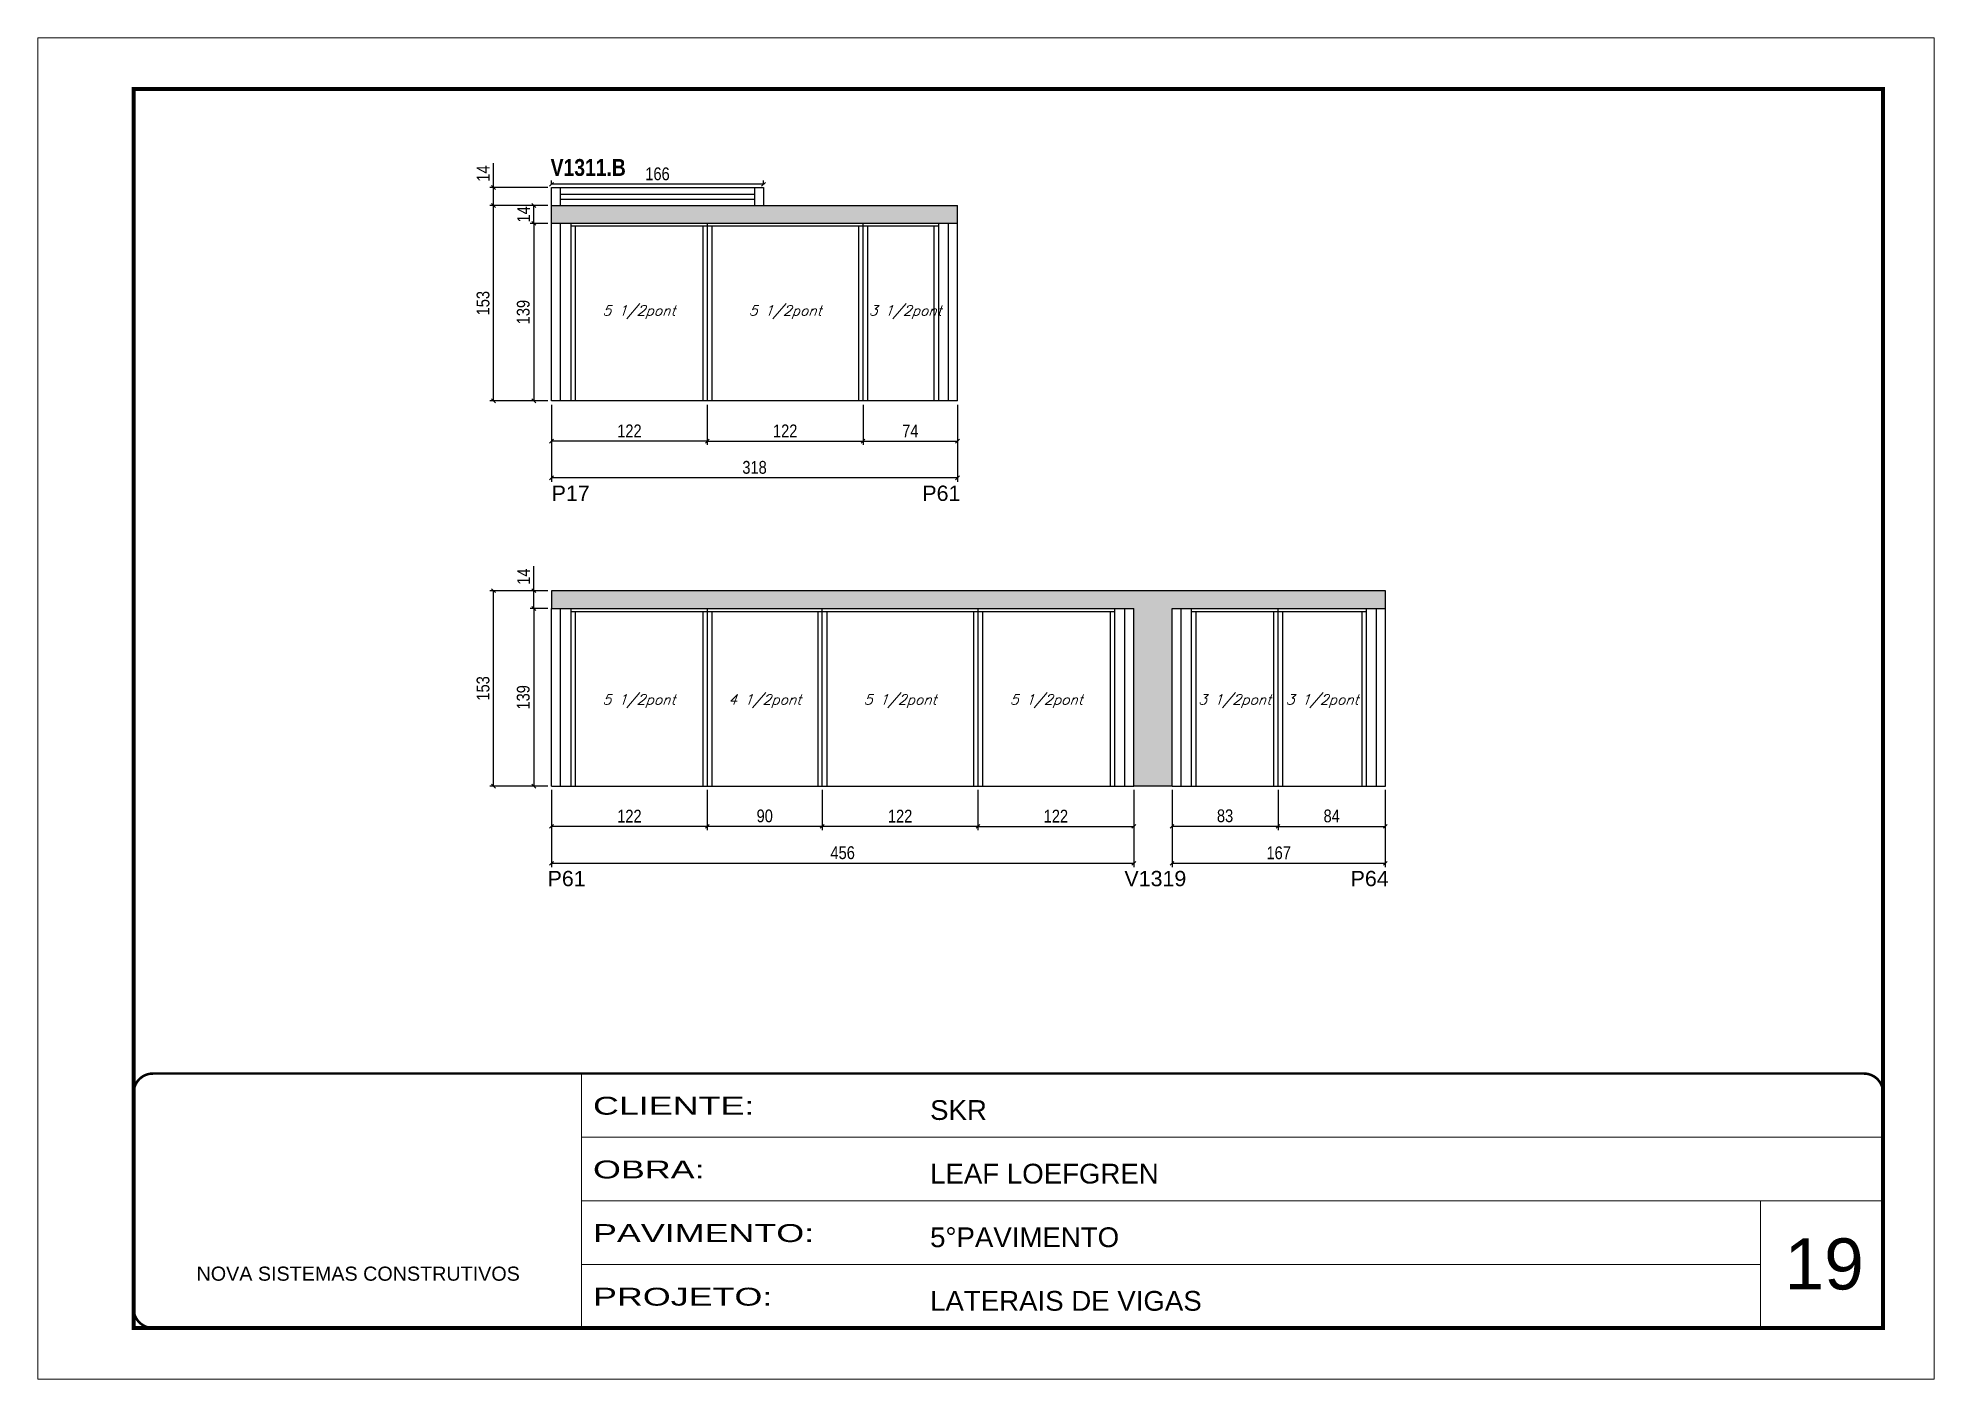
# Model space of a CAD drawing. Extents: x 3309 to 10384, y -2522 to 14608.
# Drawn here: x 6493 to 7978, y 8964 to 10014 of the extents above; entities that cross this region are included whole.
import ezdxf

# ---------------------------------------------------------------- set-up
doc = ezdxf.new("R2010")
doc.units = 0
doc.linetypes.add('CONTINUO', pattern=[0])
doc.linetypes.add('DASHED', pattern=[0.75, 0.5, -0.25])
for name, color, linetype in [('5', 5, 'Continuous'), ('COTA', 241, 'Continuous'), ('NOMENCLATURA', 7, 'Continuous'), ('Painéis', 200, 'Continuous'), ('SARR_2.2x7', 40, 'Continuous'), ('SARR_3.5x7', 81, 'Continuous'), ('texto', 7, 'Continuous')]:
    doc.layers.add(name, color=color, linetype=linetype)
for name, color, linetype, lineweight in [('CARIMBO', 255, 'Continuous', 9), ('Folhas', 255, 'Continuous', 9), ('SARRAFO DE PRESSAO', 251, 'DASHED', 9)]:
    doc.layers.add(name, color=color, linetype=linetype, lineweight=lineweight)
doc.styles.add('ARIAL', font='arial.ttf')
doc.styles.add('COTA TECNICA', font='techl___.ttf', dxfattribs={"height": 10})
doc.styles.add('Romans', font='romans.shx')
doc.styles.get("Standard").update_dxf_attribs({"font": 'arial.ttf'})
doc.styles.add('TECNICA', font='techb___.ttf', dxfattribs={"height": 10})
doc.styles.add('Tecnologia', font='')
doc.styles.get('Tecnologia').set_extended_font_data('Forgotten Futurist')
doc.dimstyles.new('PAINEL', dxfattribs={"dimtxt": 10, "dimasz": 3, "dimexe": 3, "dimexo": 3, "dimgap": 3, "dimtad": 1, "dimdec": 1, "dimzin": 12, "dimdsep": 46, "dimtxsty": 'COTA TECNICA', "dimblk1": 'OBLIQUE', "dimblk2": 'OBLIQUE', "dimsah": 1, "dimcen": 0.9, "dimclrd": 4, "dimclre": 4, "dimclrt": 240, "dimadec": 1, "dimazin": 3, "dimtfac": 1, "dimtdec": 1, "dimtmove": 0, "dimatfit": 3, "dimfxl": 1, "dimtolj": 1, "dimtzin": 12, "dimarcsym": 0})

msp = doc.modelspace()

# ---------------------------------------------------------------- texts
at = {"layer": '5', "linetype": 'Continuous'}
for s, rotation, p in [('P17', 0.00004, (6895.2, 9651.08)), ('P61', 0.00004, (7185.51, 9651.08)), ('P61', 359.99996, (6892.02, 9349.43)), ('V1319', 359.99996, (7343.77, 9349.43)), ('P64', 359.99996, (7520.92, 9349.43))]:
    msp.add_text(s, height=12, rotation=rotation, dxfattribs=at).set_placement(p)
at = {"layer": 'CARIMBO', "style": 'ARIAL'}
msp.add_text('19', height=40, dxfattribs=at).set_placement((7860.73, 9033.7))
at = {"layer": 'NOMENCLATURA', "style": 'TECNICA'}
msp.add_text('V1311.B', height=13.2, dxfattribs=at).set_placement((6894.42, 9905.55))
at = {"layer": 'texto', "color": 2, "char_height": 8, "attachment_point": 5, "style": 'Romans'}
for s, insert in [('{\\Q19;\\C256;5 1/2pont}', (6963.63, 9798.86)), ('{\\Q19;\\C256;5 1/2pont}', (7078.13, 9798.86)), ('{\\Q19;\\C256;3 1/2pont}', (7172.13, 9798.86)), ('{\\Q19;\\C256;5 1/2pont}', (6963.63, 9494.29)), ('{\\Q19;\\C256;4 1/2pont}', (7062.13, 9494.29)), ('{\\Q19;\\C256;5 1/2pont}', (7168.13, 9494.29)), ('{\\Q19;\\C256;5 1/2pont}', (7282.63, 9494.29)), ('{\\Q19;\\C256;3 1/2pont}', (7430.13, 9494.29)), ('{\\Q19;\\C256;3 1/2pont}', (7498.63, 9494.29))]:
    msp.add_mtext(s, dxfattribs=dict(at, insert=insert))

# ---------------------------------------------------------------- blocks, each defined once
blk = doc.blocks.new('9999999999')
at = {"color": 30, "linetype": 'CONTINUO'}
for p, q in [((98564.6, 34230.2), (98564.6, 34429.4)), ((98564.6, 34379.6), (99584, 34379.6)), ((98564.6, 34329.8), (99488, 34329.8)), ((99584, 34329.8), (99488, 34329.8)), ((99488, 34329.8), (99488, 34230.2)), ((98564.6, 34280), (99488, 34280))]:
    blk.add_line(p, q, dxfattribs=at)
at = {"color": 30, "linetype": 'CONTINUO', "const_width": 2}
blk.add_lwpolyline([(99584, 34230.2), (99584, 34414.4, 0.414214), (99569, 34429.4), (98229, 34429.4, 0.414214), (98214, 34414.4), (98214, 34245.2, 0.414214), (98229, 34230.2), (99584, 34230.2)], format="xyb", dxfattribs=at)
at = {"layer": 'Folhas'}
blk.add_lwpolyline([(98139, 34190.2), (99624, 34190.2), (99624, 35240.2), (98139, 35240.2)], close=True, dxfattribs=at)
at = {"layer": 'Folhas', "color": 30, "const_width": 3}
blk.add_lwpolyline([(98214, 34230.2), (99584, 34230.2), (99584, 35200.2), (98214, 35200.2)], close=True, dxfattribs=at)
at = {"color": 7, "linetype": 'Continuous', "ltscale": 5, "style": 'ARIAL'}
for s, height, p in [('SKR', 15.48, (98837.7, 34393.1)), ('LEAF LOEFGREN', 15.483, (98837.7, 34343.3)), ('5°PAVIMENTO', 15.483, (98837.7, 34293.5)), ('NOVA SISTEMAS CONSTRUTIVOS', 11.059, (98263.2, 34267.2)), ('LATERAIS DE VIGAS', 15.483, (98837.7, 34243.7))]:
    blk.add_text(s, height=height, dxfattribs=at).set_placement(p)
at = {"layer": 'Folhas', "color": 7, "style": 'Tecnologia', "width": 1.5}
for s, p in [('CLIENTE:', (98573.7, 34397.2)), ('OBRA:', (98573.7, 34347.3)), ('PAVIMENTO:', (98573.7, 34297.5)), ('PROJETO:', (98573.7, 34247.7))]:
    blk.add_text(s, height=14, dxfattribs=at).set_placement(p)
blk = doc.blocks.new('_Oblique')
at = {"color": 0, "linetype": 'ByBlock', "lineweight": -2}
blk.add_line((-0.5, -0.5), (0.5, 0.5), dxfattribs=at)
blk = doc.blocks.new('*D526')
at = {"layer": 'COTA', "color": 4, "linetype": 'ByBlock', "lineweight": -2, "transparency": 16777216}
for p, q in [((6895.1, 9726.4), (6895.1, 9694.9)), ((7017.1, 9726.4), (7017.1, 9694.9)), ((7017.1, 9697.9), (6895.1, 9697.9))]:
    blk.add_line(p, q, dxfattribs=at)
at = {"layer": 'Defpoints', "color": 0, "linetype": 'ByBlock', "transparency": 16777216}
for p in [(6895.1, 9729.4), (7017.1, 9729.4), (6895.1, 9697.9)]:
    blk.add_point(p, dxfattribs=at)
at = {"layer": 'COTA', "color": 4, "linetype": 'ByBlock', "lineweight": -2, "transparency": 16777216, "xscale": 3, "yscale": 3, "zscale": 3, "rotation": 180}
blk.add_blockref('_Oblique', (6895.1, 9697.9), dxfattribs=at)
at = {"layer": 'COTA', "color": 4, "linetype": 'ByBlock', "lineweight": -2, "transparency": 16777216, "xscale": 3, "yscale": 3, "zscale": 3}
blk.add_blockref('_Oblique', (7017.1, 9697.9), dxfattribs=at)
at = {"layer": 'COTA', "color": 240, "linetype": 'ByBlock', "transparency": 16777216, "insert": (6956.1, 9705.9), "char_height": 10, "attachment_point": 5, "style": 'COTA TECNICA'}
blk.add_mtext('\\A1;122', dxfattribs=at)
blk = doc.blocks.new('*D527')
at = {"layer": 'COTA', "color": 4, "lineweight": -2, "transparency": 16777216}
for p, q in [((7017.1, 9726.4), (7017.1, 9694.9)), ((7139.1, 9726.4), (7139.1, 9694.9)), ((7017.1, 9697.9), (7139.1, 9697.9))]:
    blk.add_line(p, q, dxfattribs=at)
at = {"layer": 'Defpoints', "color": 0, "transparency": 16777216}
for p in [(7017.1, 9729.4), (7139.1, 9729.4), (7139.1, 9697.9)]:
    blk.add_point(p, dxfattribs=at)
at = {"layer": 'COTA', "color": 4, "lineweight": -2, "transparency": 16777216, "xscale": 3, "yscale": 3, "zscale": 3, "rotation": 180}
blk.add_blockref('_Oblique', (7017.1, 9697.9), dxfattribs=at)
at = {"layer": 'COTA', "color": 4, "lineweight": -2, "transparency": 16777216, "xscale": 3, "yscale": 3, "zscale": 3}
blk.add_blockref('_Oblique', (7139.1, 9697.9), dxfattribs=at)
at = {"layer": 'COTA', "color": 240, "transparency": 16777216, "insert": (7078.1, 9705.9), "char_height": 10, "attachment_point": 5, "style": 'COTA TECNICA'}
blk.add_mtext('\\A1;122', dxfattribs=at)
blk = doc.blocks.new('*D528')
at = {"layer": 'COTA', "color": 4, "lineweight": -2, "transparency": 16777216}
for p, q in [((7139.1, 9726.4), (7139.1, 9694.9)), ((7213.1, 9726.4), (7213.1, 9694.9)), ((7139.1, 9697.9), (7213.1, 9697.9))]:
    blk.add_line(p, q, dxfattribs=at)
at = {"layer": 'Defpoints', "color": 0, "transparency": 16777216}
for p in [(7139.1, 9729.4), (7213.1, 9729.4), (7213.1, 9697.9)]:
    blk.add_point(p, dxfattribs=at)
at = {"layer": 'COTA', "color": 4, "lineweight": -2, "transparency": 16777216, "xscale": 3, "yscale": 3, "zscale": 3, "rotation": 180}
blk.add_blockref('_Oblique', (7139.1, 9697.9), dxfattribs=at)
at = {"layer": 'COTA', "color": 4, "lineweight": -2, "transparency": 16777216, "xscale": 3, "yscale": 3, "zscale": 3}
blk.add_blockref('_Oblique', (7213.1, 9697.9), dxfattribs=at)
at = {"layer": 'COTA', "color": 240, "transparency": 16777216, "insert": (7176.1, 9705.9), "char_height": 10, "attachment_point": 5, "style": 'COTA TECNICA'}
blk.add_mtext('\\A1;74', dxfattribs=at)
blk = doc.blocks.new('*D530')
at = {"layer": 'COTA', "color": 4, "lineweight": -2, "transparency": 16777216}
for p, q in [((6892.1, 9882.4), (6878.3, 9882.4)), ((6881.3, 9868.4), (6881.3, 9882.4)), ((6892.1, 9868.4), (6878.3, 9868.4))]:
    blk.add_line(p, q, dxfattribs=at)
at = {"layer": 'Defpoints', "color": 0, "transparency": 16777216}
for p in [(6881.3, 9882.4), (6895.1, 9882.4), (6895.1, 9868.4)]:
    blk.add_point(p, dxfattribs=at)
at = {"layer": 'COTA', "color": 4, "lineweight": -2, "transparency": 16777216, "xscale": 3, "yscale": 3, "zscale": 3}
for p, rotation in [((6881.3, 9882.4), 90), ((6881.3, 9868.4), 270)]:
    blk.add_blockref('_Oblique', p, dxfattribs=dict(at, rotation=rotation))
at = {"layer": 'COTA', "color": 240, "transparency": 16777216, "insert": (6873.2, 9875.4), "char_height": 10, "attachment_point": 5, "rotation": 90, "style": 'COTA TECNICA'}
blk.add_mtext('\\A1;14', dxfattribs=at)
blk = doc.blocks.new('*D531')
at = {"layer": 'COTA', "color": 4, "lineweight": -2, "transparency": 16777216}
for p, q in [((6892.1, 9868.4), (6878.3, 9868.4)), ((6881.3, 9868.4), (6881.3, 9729.4)), ((6892.1, 9729.4), (6878.3, 9729.4))]:
    blk.add_line(p, q, dxfattribs=at)
at = {"layer": 'Defpoints', "color": 0, "transparency": 16777216}
for p in [(6895.1, 9868.4), (6881.3, 9729.4), (6895.1, 9729.4)]:
    blk.add_point(p, dxfattribs=at)
at = {"layer": 'COTA', "color": 4, "lineweight": -2, "transparency": 16777216, "xscale": 3, "yscale": 3, "zscale": 3}
for p, rotation in [((6881.3, 9868.4), 90), ((6881.3, 9729.4), 270)]:
    blk.add_blockref('_Oblique', p, dxfattribs=dict(at, rotation=rotation))
at = {"layer": 'COTA', "color": 240, "transparency": 16777216, "insert": (6873, 9798.9), "char_height": 10, "attachment_point": 5, "rotation": 90, "style": 'COTA TECNICA'}
blk.add_mtext('\\A1;139', dxfattribs=at)
blk = doc.blocks.new('*D532')
at = {"layer": 'COTA', "color": 4, "lineweight": -2, "transparency": 16777216}
for p, q in [((6892.1, 9882.4), (6846.7, 9882.4)), ((6849.7, 9729.4), (6849.7, 9882.4)), ((6892.1, 9729.4), (6846.7, 9729.4))]:
    blk.add_line(p, q, dxfattribs=at)
at = {"layer": 'Defpoints', "color": 0, "transparency": 16777216}
for p in [(6849.7, 9882.4), (6895.1, 9882.4), (6895.1, 9729.4)]:
    blk.add_point(p, dxfattribs=at)
at = {"layer": 'COTA', "color": 4, "lineweight": -2, "transparency": 16777216, "xscale": 3, "yscale": 3, "zscale": 3}
for p, rotation in [((6849.7, 9882.4), 90), ((6849.7, 9729.4), 270)]:
    blk.add_blockref('_Oblique', p, dxfattribs=dict(at, rotation=rotation))
at = {"layer": 'COTA', "color": 240, "transparency": 16777216, "insert": (6841.5, 9805.9), "char_height": 10, "attachment_point": 5, "rotation": 90, "style": 'COTA TECNICA'}
blk.add_mtext('\\A1;153', dxfattribs=at)
blk = doc.blocks.new('*D529')
at = {"layer": 'COTA', "color": 4, "lineweight": -2, "transparency": 16777216}
for p, q in [((6895.1, 9726.4), (6895.1, 9666.1)), ((7213.1, 9726.4), (7213.1, 9666.1)), ((7213.1, 9669.1), (6895.1, 9669.1))]:
    blk.add_line(p, q, dxfattribs=at)
at = {"layer": 'Defpoints', "color": 0, "transparency": 16777216}
for p in [(6895.1, 9729.4), (7213.1, 9729.4), (6895.1, 9669.1)]:
    blk.add_point(p, dxfattribs=at)
at = {"layer": 'COTA', "color": 4, "lineweight": -2, "transparency": 16777216, "xscale": 3, "yscale": 3, "zscale": 3, "rotation": 180}
blk.add_blockref('_Oblique', (6895.1, 9669.1), dxfattribs=at)
at = {"layer": 'COTA', "color": 4, "lineweight": -2, "transparency": 16777216, "xscale": 3, "yscale": 3, "zscale": 3}
blk.add_blockref('_Oblique', (7213.1, 9669.1), dxfattribs=at)
at = {"layer": 'COTA', "color": 240, "transparency": 16777216, "insert": (7054.1, 9677.3), "char_height": 10, "attachment_point": 5, "style": 'COTA TECNICA'}
blk.add_mtext('\\A1;318', dxfattribs=at)
blk = doc.blocks.new('*D533')
at = {"layer": 'COTA', "color": 4, "linetype": 'ByBlock', "lineweight": -2, "transparency": 16777216}
for p, q in [((7464.1, 9424.8), (7464.1, 9393.3)), ((7548.1, 9424.8), (7548.1, 9393.3)), ((7464.1, 9396.3), (7548.1, 9396.3))]:
    blk.add_line(p, q, dxfattribs=at)
at = {"layer": 'Defpoints', "color": 0, "linetype": 'ByBlock', "transparency": 16777216}
for p in [(7464.1, 9427.8), (7548.1, 9427.8), (7548.1, 9396.3)]:
    blk.add_point(p, dxfattribs=at)
at = {"layer": 'COTA', "color": 4, "linetype": 'ByBlock', "lineweight": -2, "transparency": 16777216, "xscale": 3, "yscale": 3, "zscale": 3, "rotation": 180}
blk.add_blockref('_Oblique', (7464.1, 9396.3), dxfattribs=at)
at = {"layer": 'COTA', "color": 4, "linetype": 'ByBlock', "lineweight": -2, "transparency": 16777216, "xscale": 3, "yscale": 3, "zscale": 3}
blk.add_blockref('_Oblique', (7548.1, 9396.3), dxfattribs=at)
at = {"layer": 'COTA', "color": 240, "linetype": 'ByBlock', "transparency": 16777216, "insert": (7506.1, 9404.4), "char_height": 10, "attachment_point": 5, "style": 'COTA TECNICA'}
blk.add_mtext('\\A1;84', dxfattribs=at)
blk = doc.blocks.new('*D535')
at = {"layer": 'COTA', "color": 4, "lineweight": -2, "transparency": 16777216}
for p, q in [((7381.1, 9424.8), (7381.1, 9393.3)), ((7464.1, 9424.8), (7464.1, 9393.3)), ((7464.1, 9396.3), (7381.1, 9396.3))]:
    blk.add_line(p, q, dxfattribs=at)
at = {"layer": 'Defpoints', "color": 0, "transparency": 16777216}
for p in [(7381.1, 9427.8), (7464.1, 9427.8), (7381.1, 9396.3)]:
    blk.add_point(p, dxfattribs=at)
at = {"layer": 'COTA', "color": 4, "lineweight": -2, "transparency": 16777216, "xscale": 3, "yscale": 3, "zscale": 3, "rotation": 180}
blk.add_blockref('_Oblique', (7381.1, 9396.3), dxfattribs=at)
at = {"layer": 'COTA', "color": 4, "lineweight": -2, "transparency": 16777216, "xscale": 3, "yscale": 3, "zscale": 3}
blk.add_blockref('_Oblique', (7464.1, 9396.3), dxfattribs=at)
at = {"layer": 'COTA', "color": 240, "transparency": 16777216, "insert": (7422.6, 9404.5), "char_height": 10, "attachment_point": 5, "style": 'COTA TECNICA'}
blk.add_mtext('\\A1;83', dxfattribs=at)
blk = doc.blocks.new('*D536')
at = {"layer": 'COTA', "color": 4, "lineweight": -2, "transparency": 16777216}
for p, q in [((7381.1, 9424.8), (7381.1, 9364.4)), ((7548.1, 9424.8), (7548.1, 9364.4)), ((7381.1, 9367.4), (7548.1, 9367.4))]:
    blk.add_line(p, q, dxfattribs=at)
at = {"layer": 'Defpoints', "color": 0, "transparency": 16777216}
for p in [(7381.1, 9427.8), (7548.1, 9427.8), (7548.1, 9367.4)]:
    blk.add_point(p, dxfattribs=at)
at = {"layer": 'COTA', "color": 4, "lineweight": -2, "transparency": 16777216, "xscale": 3, "yscale": 3, "zscale": 3, "rotation": 180}
blk.add_blockref('_Oblique', (7381.1, 9367.4), dxfattribs=at)
at = {"layer": 'COTA', "color": 4, "lineweight": -2, "transparency": 16777216, "xscale": 3, "yscale": 3, "zscale": 3}
blk.add_blockref('_Oblique', (7548.1, 9367.4), dxfattribs=at)
at = {"layer": 'COTA', "color": 240, "transparency": 16777216, "insert": (7464.6, 9375.5), "char_height": 10, "attachment_point": 5, "style": 'COTA TECNICA'}
blk.add_mtext('\\A1;167', dxfattribs=at)
blk = doc.blocks.new('*D534')
at = {"layer": 'COTA', "color": 4, "linetype": 'ByBlock', "lineweight": -2, "transparency": 16777216}
for p, q in [((7229.1, 9424.8), (7229.1, 9393.3)), ((7351.1, 9424.8), (7351.1, 9393.3)), ((7229.1, 9396.3), (7351.1, 9396.3))]:
    blk.add_line(p, q, dxfattribs=at)
at = {"layer": 'Defpoints', "color": 0, "linetype": 'ByBlock', "transparency": 16777216}
for p in [(7229.1, 9427.8), (7351.1, 9427.8), (7351.1, 9396.3)]:
    blk.add_point(p, dxfattribs=at)
at = {"layer": 'COTA', "color": 4, "linetype": 'ByBlock', "lineweight": -2, "transparency": 16777216, "xscale": 3, "yscale": 3, "zscale": 3, "rotation": 180}
blk.add_blockref('_Oblique', (7229.1, 9396.3), dxfattribs=at)
at = {"layer": 'COTA', "color": 4, "linetype": 'ByBlock', "lineweight": -2, "transparency": 16777216, "xscale": 3, "yscale": 3, "zscale": 3}
blk.add_blockref('_Oblique', (7351.1, 9396.3), dxfattribs=at)
at = {"layer": 'COTA', "color": 240, "linetype": 'ByBlock', "transparency": 16777216, "insert": (7290.1, 9404.3), "char_height": 10, "attachment_point": 5, "style": 'COTA TECNICA'}
blk.add_mtext('\\A1;122', dxfattribs=at)
blk = doc.blocks.new('*D538')
at = {"layer": 'COTA', "color": 4, "lineweight": -2, "transparency": 16777216}
for p, q in [((7107.1, 9424.8), (7107.1, 9393.3)), ((7229.1, 9424.8), (7229.1, 9393.3)), ((7229.1, 9396.3), (7107.1, 9396.3))]:
    blk.add_line(p, q, dxfattribs=at)
at = {"layer": 'Defpoints', "color": 0, "transparency": 16777216}
for p in [(7107.1, 9427.8), (7229.1, 9427.8), (7107.1, 9396.3)]:
    blk.add_point(p, dxfattribs=at)
at = {"layer": 'COTA', "color": 4, "lineweight": -2, "transparency": 16777216, "xscale": 3, "yscale": 3, "zscale": 3, "rotation": 180}
blk.add_blockref('_Oblique', (7107.1, 9396.3), dxfattribs=at)
at = {"layer": 'COTA', "color": 4, "lineweight": -2, "transparency": 16777216, "xscale": 3, "yscale": 3, "zscale": 3}
blk.add_blockref('_Oblique', (7229.1, 9396.3), dxfattribs=at)
at = {"layer": 'COTA', "color": 240, "transparency": 16777216, "insert": (7168.1, 9404.3), "char_height": 10, "attachment_point": 5, "style": 'COTA TECNICA'}
blk.add_mtext('\\A1;122', dxfattribs=at)
blk = doc.blocks.new('*D539')
at = {"layer": 'COTA', "color": 4, "lineweight": -2, "transparency": 16777216}
for p, q in [((6895.1, 9424.8), (6895.1, 9393.3)), ((7017.1, 9424.8), (7017.1, 9393.3)), ((7017.1, 9396.3), (6895.1, 9396.3))]:
    blk.add_line(p, q, dxfattribs=at)
at = {"layer": 'Defpoints', "color": 0, "transparency": 16777216}
for p in [(6895.1, 9427.8), (7017.1, 9427.8), (6895.1, 9396.3)]:
    blk.add_point(p, dxfattribs=at)
at = {"layer": 'COTA', "color": 4, "lineweight": -2, "transparency": 16777216, "xscale": 3, "yscale": 3, "zscale": 3, "rotation": 180}
blk.add_blockref('_Oblique', (6895.1, 9396.3), dxfattribs=at)
at = {"layer": 'COTA', "color": 4, "lineweight": -2, "transparency": 16777216, "xscale": 3, "yscale": 3, "zscale": 3}
blk.add_blockref('_Oblique', (7017.1, 9396.3), dxfattribs=at)
at = {"layer": 'COTA', "color": 240, "transparency": 16777216, "insert": (6956.1, 9404.3), "char_height": 10, "attachment_point": 5, "style": 'COTA TECNICA'}
blk.add_mtext('\\A1;122', dxfattribs=at)
blk = doc.blocks.new('*D540')
at = {"layer": 'COTA', "color": 4, "lineweight": -2, "transparency": 16777216}
for p, q in [((7017.1, 9424.8), (7017.1, 9393.3)), ((7107.1, 9424.8), (7107.1, 9393.3)), ((7107.1, 9396.3), (7017.1, 9396.3))]:
    blk.add_line(p, q, dxfattribs=at)
at = {"layer": 'Defpoints', "color": 0, "transparency": 16777216}
for p in [(7017.1, 9427.8), (7107.1, 9427.8), (7017.1, 9396.3)]:
    blk.add_point(p, dxfattribs=at)
at = {"layer": 'COTA', "color": 4, "lineweight": -2, "transparency": 16777216, "xscale": 3, "yscale": 3, "zscale": 3, "rotation": 180}
blk.add_blockref('_Oblique', (7017.1, 9396.3), dxfattribs=at)
at = {"layer": 'COTA', "color": 4, "lineweight": -2, "transparency": 16777216, "xscale": 3, "yscale": 3, "zscale": 3}
blk.add_blockref('_Oblique', (7107.1, 9396.3), dxfattribs=at)
at = {"layer": 'COTA', "color": 240, "transparency": 16777216, "insert": (7062.1, 9404.4), "char_height": 10, "attachment_point": 5, "style": 'COTA TECNICA'}
blk.add_mtext('\\A1;90', dxfattribs=at)
blk = doc.blocks.new('*D537')
at = {"layer": 'COTA', "color": 4, "lineweight": -2, "transparency": 16777216}
for p, q in [((6895.1, 9424.8), (6895.1, 9364.4)), ((7351.1, 9424.8), (7351.1, 9364.4)), ((6895.1, 9367.4), (7351.1, 9367.4))]:
    blk.add_line(p, q, dxfattribs=at)
at = {"layer": 'Defpoints', "color": 0, "transparency": 16777216}
for p in [(6895.1, 9427.8), (7351.1, 9427.8), (7351.1, 9367.4)]:
    blk.add_point(p, dxfattribs=at)
at = {"layer": 'COTA', "color": 4, "lineweight": -2, "transparency": 16777216, "xscale": 3, "yscale": 3, "zscale": 3, "rotation": 180}
blk.add_blockref('_Oblique', (6895.1, 9367.4), dxfattribs=at)
at = {"layer": 'COTA', "color": 4, "lineweight": -2, "transparency": 16777216, "xscale": 3, "yscale": 3, "zscale": 3}
blk.add_blockref('_Oblique', (7351.1, 9367.4), dxfattribs=at)
at = {"layer": 'COTA', "color": 240, "transparency": 16777216, "insert": (7123.1, 9375.6), "char_height": 10, "attachment_point": 5, "style": 'COTA TECNICA'}
blk.add_mtext('\\A1;456', dxfattribs=at)
blk = doc.blocks.new('*D541')
at = {"layer": 'COTA', "color": 4, "lineweight": -2, "transparency": 16777216}
for p, q in [((6881.3, 9580.8), (6881.3, 9599.9)), ((6892.1, 9580.8), (6878.3, 9580.8)), ((6881.3, 9566.8), (6881.3, 9580.8)), ((6892.1, 9566.8), (6878.3, 9566.8))]:
    blk.add_line(p, q, dxfattribs=at)
at = {"layer": 'Defpoints', "color": 0, "transparency": 16777216}
for p in [(6881.3, 9580.8), (6895.1, 9580.8), (6895.1, 9566.8)]:
    blk.add_point(p, dxfattribs=at)
at = {"layer": 'COTA', "color": 4, "lineweight": -2, "transparency": 16777216, "xscale": 3, "yscale": 3, "zscale": 3}
for p, rotation in [((6881.3, 9580.8), 90), ((6881.3, 9566.8), 270)]:
    blk.add_blockref('_Oblique', p, dxfattribs=dict(at, rotation=rotation))
at = {"layer": 'COTA', "color": 240, "transparency": 16777216, "insert": (6873.2, 9591.8), "char_height": 10, "attachment_point": 5, "rotation": 90, "style": 'COTA TECNICA'}
blk.add_mtext('\\A1;14', dxfattribs=at)
blk = doc.blocks.new('*D542')
at = {"layer": 'COTA', "color": 4, "lineweight": -2, "transparency": 16777216}
for p, q in [((6892.1, 9566.8), (6878.3, 9566.8)), ((6881.3, 9566.8), (6881.3, 9427.8)), ((6892.1, 9427.8), (6878.3, 9427.8))]:
    blk.add_line(p, q, dxfattribs=at)
at = {"layer": 'Defpoints', "color": 0, "transparency": 16777216}
for p in [(6895.1, 9566.8), (6881.3, 9427.8), (6895.1, 9427.8)]:
    blk.add_point(p, dxfattribs=at)
at = {"layer": 'COTA', "color": 4, "lineweight": -2, "transparency": 16777216, "xscale": 3, "yscale": 3, "zscale": 3}
for p, rotation in [((6881.3, 9566.8), 90), ((6881.3, 9427.8), 270)]:
    blk.add_blockref('_Oblique', p, dxfattribs=dict(at, rotation=rotation))
at = {"layer": 'COTA', "color": 240, "transparency": 16777216, "insert": (6873, 9497.3), "char_height": 10, "attachment_point": 5, "rotation": 90, "style": 'COTA TECNICA'}
blk.add_mtext('\\A1;139', dxfattribs=at)
blk = doc.blocks.new('*D543')
at = {"layer": 'COTA', "color": 4, "lineweight": -2, "transparency": 16777216}
for p, q in [((6892.1, 9580.8), (6846.7, 9580.8)), ((6849.7, 9427.8), (6849.7, 9580.8)), ((6892.1, 9427.8), (6846.7, 9427.8))]:
    blk.add_line(p, q, dxfattribs=at)
at = {"layer": 'Defpoints', "color": 0, "transparency": 16777216}
for p in [(6849.7, 9580.8), (6895.1, 9580.8), (6895.1, 9427.8)]:
    blk.add_point(p, dxfattribs=at)
at = {"layer": 'COTA', "color": 4, "lineweight": -2, "transparency": 16777216, "xscale": 3, "yscale": 3, "zscale": 3}
for p, rotation in [((6849.7, 9580.8), 90), ((6849.7, 9427.8), 270)]:
    blk.add_blockref('_Oblique', p, dxfattribs=dict(at, rotation=rotation))
at = {"layer": 'COTA', "color": 240, "transparency": 16777216, "insert": (6841.5, 9504.3), "char_height": 10, "attachment_point": 5, "rotation": 90, "style": 'COTA TECNICA'}
blk.add_mtext('\\A1;153', dxfattribs=at)
blk = doc.blocks.new('*D1606')
at = {"layer": 'COTA', "color": 4, "lineweight": -2, "transparency": 16777216}
for p, q in [((6849.7, 9896.4), (6849.7, 9915.5)), ((6892.1, 9896.4), (6846.7, 9896.4)), ((6849.7, 9882.4), (6849.7, 9896.4)), ((6892.1, 9882.4), (6846.7, 9882.4))]:
    blk.add_line(p, q, dxfattribs=at)
at = {"layer": 'Defpoints', "color": 0, "transparency": 16777216}
for p in [(6849.7, 9896.4), (6895.1, 9896.4), (6895.1, 9882.4)]:
    blk.add_point(p, dxfattribs=at)
at = {"layer": 'COTA', "color": 4, "lineweight": -2, "transparency": 16777216, "xscale": 3, "yscale": 3, "zscale": 3}
for p, rotation in [((6849.7, 9896.4), 90), ((6849.7, 9882.4), 270)]:
    blk.add_blockref('_Oblique', p, dxfattribs=dict(at, rotation=rotation))
at = {"layer": 'COTA', "color": 240, "transparency": 16777216, "insert": (6841.6, 9907.4), "char_height": 10, "attachment_point": 5, "rotation": 90, "style": 'COTA TECNICA'}
blk.add_mtext('\\A1;14', dxfattribs=at)
blk = doc.blocks.new('*D1607')
at = {"layer": 'COTA', "color": 4, "lineweight": -2, "transparency": 16777216}
for p, q in [((6895.1, 9899.4), (6895.1, 9902)), ((7061.1, 9899), (6895.1, 9899)), ((7061.1, 9899.4), (7061.1, 9902))]:
    blk.add_line(p, q, dxfattribs=at)
at = {"layer": 'Defpoints', "color": 0, "transparency": 16777216}
for p in [(6895.1, 9899), (6895.1, 9896.4), (7061.1, 9896.4)]:
    blk.add_point(p, dxfattribs=at)
at = {"layer": 'COTA', "color": 4, "lineweight": -2, "transparency": 16777216, "xscale": 3, "yscale": 3, "zscale": 3, "rotation": 180}
blk.add_blockref('_Oblique', (6895.1, 9899), dxfattribs=at)
at = {"layer": 'COTA', "color": 4, "lineweight": -2, "transparency": 16777216, "xscale": 3, "yscale": 3, "zscale": 3}
blk.add_blockref('_Oblique', (7061.1, 9899), dxfattribs=at)
at = {"layer": 'COTA', "color": 240, "transparency": 16777216, "insert": (6978.1, 9907.1), "char_height": 10, "attachment_point": 5, "style": 'COTA TECNICA'}
blk.add_mtext('\\A1;166', dxfattribs=at)

# ---------------------------------------------------------------- dimensions: what is measured, and where the dimension line sits
at = {"layer": 'COTA'}
for base, p1, p2, angle, picture, middle in [((6849.69, 9896.36), (6895.13, 9882.36), (6895.13, 9896.36), 90, '*D1606', (6841.62, 9907.42)), ((6849.69, 9882.36), (6895.13, 9729.36), (6895.13, 9882.36), 90, '*D532', (6841.47, 9805.86)), ((6881.25, 9729.36), (6895.13, 9868.36), (6895.13, 9729.36), 90, '*D531', (6873, 9798.86)), ((6881.25, 9580.79), (6895.13, 9566.79), (6895.13, 9580.79), 90, '*D541', (6873.18, 9591.85)), ((6849.69, 9580.79), (6895.13, 9427.79), (6895.13, 9580.79), 90, '*D543', (6841.47, 9504.29)), ((6881.25, 9427.79), (6895.13, 9566.79), (6895.13, 9427.79), 90, '*D542', (6873, 9497.29)), ((6895.13, 9396.29), (7017.13, 9427.79), (6895.13, 9427.79), 180, '*D539', (6956.13, 9404.35)), ((7351.13, 9367.44), (6895.13, 9427.79), (7351.13, 9427.79), 180, '*D537', (7123.13, 9375.55)), ((7017.13, 9396.29), (7107.13, 9427.79), (7017.13, 9427.79), 180, '*D540', (7062.13, 9404.42)), ((7107.13, 9396.29), (7229.13, 9427.79), (7107.13, 9427.79), 180, '*D538', (7168.13, 9404.35)), ((7381.13, 9396.29), (7464.13, 9427.79), (7381.13, 9427.79), 180, '*D535', (7422.63, 9404.53)), ((7548.13, 9367.44), (7381.13, 9427.79), (7548.13, 9427.79), 180, '*D536', (7464.63, 9375.54))]:
    dim = msp.add_linear_dim(base=base, p1=p1, p2=p2, angle=angle, dimstyle='PAINEL', dxfattribs=at)
    dim.commit()
    dim.dimension.update_dxf_attribs({"geometry": picture, "text_midpoint": middle})
for base, p1, p2, picture, middle in [((6895.13, 9898.97), (7061.13, 9896.36), (6895.13, 9896.36), '*D1607', (6978.13, 9907.07)), ((6895.13, 9669.1), (7213.13, 9729.36), (6895.13, 9729.36), '*D529', (7054.13, 9677.34)), ((7139.13, 9697.86), (7017.13, 9729.36), (7139.13, 9729.36), '*D527', (7078.13, 9705.92)), ((7213.13, 9697.86), (7139.13, 9729.36), (7213.13, 9729.36), '*D528', (7176.13, 9705.93))]:
    dim = msp.add_linear_dim(base=base, p1=p1, p2=p2, dimstyle='PAINEL', dxfattribs=at)
    dim.commit()
    dim.dimension.update_dxf_attribs({"geometry": picture, "text_midpoint": middle})
dim = msp.add_linear_dim(base=(6881.25, 9882.36), p1=(6895.13, 9868.36), p2=(6895.13, 9882.36), angle=90, dimstyle='PAINEL', dxfattribs=at)
dim.commit()
dim.dimension.update_dxf_attribs({"geometry": '*D530', "text_midpoint": (6881.25, 9875.36), "dimtype": 160})
at = {"layer": 'COTA', "linetype": 'ByBlock'}
for base, p1, p2, angle, picture, middle in [((6895.13, 9697.86), (7017.13, 9729.36), (6895.13, 9729.36), 180, '*D526', (6956.13, 9705.92)), ((7351.13, 9396.29), (7229.13, 9427.79), (7351.13, 9427.79), 0, '*D534', (7290.13, 9404.35)), ((7548.13, 9396.29), (7464.13, 9427.79), (7548.13, 9427.79), 0, '*D533', (7506.13, 9404.38))]:
    dim = msp.add_linear_dim(base=base, p1=p1, p2=p2, angle=angle, dimstyle='PAINEL', override={"dimtmove": 1}, dxfattribs=at)
    dim.commit()
    dim.dimension.update_dxf_attribs({"geometry": picture, "text_midpoint": middle})

# ---------------------------------------------------------------- hatches: boundary and pattern name
at = {"layer": 'COTA'}
h = msp.add_hatch(dxfattribs=at)
h.set_pattern_fill('AR-CONC', color=256, scale=0.03)
h.set_pattern_definition([(50, (0, -14), (5.46554, -0.4781726), [0.5715, -6.2865]), (355, (0, -14), (-1.0573026, 5.7317054), [0.4572, -5.0292175]), (100.451445, (0.4555, -14.04), (4.4082374, 5.2535326), [0.4857003, -5.3427073]), (46.1842, (0, -12.476), (8.1323712, -1.26127), [0.85725, -9.42975]), (96.63556, (0.678, -12.581), (7.122124, 7.4227837), [0.7285507, -8.014068]), (351.18415, (0, -12.476), (7.122124, 7.422784), [0.685799, -7.543792]), (21, (0.762, -12.857), (4.5484317, -3.067956), [0.5715, -6.2865]), (326, (0.762, -12.857), (1.8540609, 5.525639), [0.4572, -5.0292]), (71.451445, (1.141, -13.1127), (6.4024926, 2.457683), [0.4857003, -5.3426981]), (37.5, (0, -14), (0.0926581, 2.53665117), [0, -4.96824, 0, -5.1054, 0, -5.04825]), (7.5, (0, -14), (2.0045899, 3.00541724), [0, -2.91084, 0, -4.85394, 0, -1.92405]), (327.5, (-1.6993, -14), (4.06771786, -0.17186232), [0, -1.905, 0, -5.9436, 0, -7.8867]), (317.5, (-2.4613, -14), (4.4438754, 0.7627947), [0, -2.4765, 0, -3.94716, 0, -5.6007])])
h.paths.add_polyline_path([(7213.13, 9868.36), (7213.13, 9882.36), (6895.13, 9882.36), (6895.13, 9868.36)])
h = msp.add_hatch(dxfattribs=at)
h.set_pattern_fill('AR-CONC', color=256, scale=0.03)
h.set_pattern_definition([(50, (1363.834, -2645.6103), (5.46554, -0.4781726), [0.5715, -6.2865]), (355, (1363.834, -2645.6103), (-1.0573026, 5.7317054), [0.4572, -5.0292175]), (100.451445, (1364.289, -2645.65), (4.4082374, 5.2535326), [0.4857003, -5.3427073]), (46.1842, (1363.834, -2644.0863), (8.1323712, -1.26127), [0.85725, -9.42975]), (96.63556, (1364.5115, -2644.1915), (7.122124, 7.4227837), [0.7285507, -8.014068]), (351.18415, (1363.834, -2644.086), (7.122124, 7.4227837), [0.685799, -7.543792]), (21, (1364.596, -2644.4673), (4.5484317, -3.067956), [0.5715, -6.2865]), (326, (1364.596, -2644.4673), (1.8540609, 5.525639), [0.4572, -5.0292]), (71.451445, (1364.975, -2644.723), (6.4024926, 2.457683), [0.4857003, -5.3426981]), (37.5, (1363.8338, -2645.6103), (0.0926581, 2.53665117), [0, -4.96824, 0, -5.1054, 0, -5.04825]), (7.5, (1363.8338, -2645.6103), (2.0045899, 3.00541724), [0, -2.91084, 0, -4.85394, 0, -1.92405]), (327.5, (1362.1345, -2645.6103), (4.06771786, -0.17186232), [0, -1.905, 0, -5.9436, 0, -7.8867]), (317.5, (1361.3725, -2645.6103), (4.4438754, 0.7627947), [0, -2.4765, 0, -3.94716, 0, -5.6007])])
h.paths.add_polyline_path([(7381.13, 9566.79), (7548.13, 9566.79), (7548.13, 9580.79), (6895.13, 9580.79), (6895.13, 9566.79), (7351.13, 9566.79), (7351.13, 9427.79), (7381.13, 9427.79)])

# ---------------------------------------------------------------- linework, layer by layer
for p, q in [((6895.13, 9868.36), (6895.13, 9882.36)), ((7061.13, 9882.36), (7213.13, 9882.36)), ((7213.13, 9868.36), (7213.13, 9882.36)), ((7548.13, 9580.79), (6895.13, 9580.79)), ((6895.13, 9580.79), (6895.13, 9566.79)), ((7548.13, 9566.79), (7548.13, 9580.79)), ((7381.13, 9427.79), (7351.13, 9427.79))]:
    msp.add_line(p, q, dxfattribs=at)
at = {"layer": 'Painéis', "linetype": 'ByBlock'}
for p, q in [((6895.13, 9882.36), (6895.13, 9896.36)), ((6895.13, 9896.36), (7061.13, 9896.36)), ((7061.13, 9896.36), (7061.13, 9882.36)), ((6895.13, 9882.36), (7061.13, 9882.36)), ((7213.13, 9868.36), (6895.13, 9868.36)), ((6895.13, 9729.36), (6895.13, 9868.36)), ((7017.13, 9729.36), (7017.13, 9868.36)), ((7139.13, 9729.36), (7139.13, 9868.36)), ((7213.13, 9729.36), (7213.13, 9868.36)), ((7213.13, 9729.36), (6895.13, 9729.36)), ((6895.13, 9566.79), (7351.13, 9566.79)), ((6895.13, 9427.79), (6895.13, 9566.79)), ((7017.13, 9427.79), (7017.13, 9566.79)), ((7107.13, 9427.79), (7107.13, 9566.79)), ((7229.13, 9427.79), (7229.13, 9566.79)), ((7351.13, 9427.79), (7351.13, 9566.79)), ((7381.13, 9566.79), (7548.13, 9566.79)), ((7381.13, 9427.79), (7381.13, 9566.79)), ((7464.13, 9427.79), (7464.13, 9566.79)), ((7548.13, 9427.79), (7548.13, 9566.79)), ((6895.13, 9427.79), (7351.13, 9427.79)), ((7381.13, 9427.79), (7548.13, 9427.79))]:
    msp.add_line(p, q, dxfattribs=at)
at = {"layer": 'SARR_2.2x7', "linetype": 'Continuous'}
for p, q in [((6902.13, 9882.36), (6902.13, 9896.36)), ((6902.13, 9891.36), (7054.13, 9891.36)), ((7054.13, 9896.36), (7054.13, 9882.36)), ((6902.13, 9887.36), (7054.13, 9887.36)), ((6902.13, 9729.36), (6902.13, 9868.36)), ((7017.13, 9866.16), (6910.13, 9866.16)), ((7139.13, 9866.16), (7017.13, 9866.16)), ((7198.13, 9866.16), (7139.13, 9866.16)), ((7206.13, 9729.36), (7206.13, 9868.36)), ((6902.13, 9427.79), (6902.13, 9566.79)), ((6910.13, 9564.59), (7017.13, 9564.59)), ((7017.13, 9564.59), (7107.13, 9564.59)), ((7107.13, 9564.59), (7229.13, 9564.59)), ((7229.13, 9564.59), (7336.13, 9564.59)), ((7344.13, 9427.79), (7344.13, 9566.79)), ((7388.13, 9427.79), (7388.13, 9566.79)), ((7396.13, 9564.59), (7464.13, 9564.59)), ((7464.13, 9564.59), (7533.13, 9564.59)), ((7541.13, 9427.79), (7541.13, 9566.79))]:
    msp.add_line(p, q, dxfattribs=at)
at = {"layer": 'SARR_3.5x7'}
for p, q in [((6910.13, 9868.36), (6910.13, 9729.36)), ((6913.63, 9866.16), (6913.63, 9729.36)), ((7013.63, 9866.16), (7013.63, 9729.36)), ((7020.63, 9866.16), (7020.63, 9729.36)), ((7135.63, 9866.16), (7135.63, 9729.36)), ((7142.63, 9866.16), (7142.63, 9729.36)), ((7194.63, 9866.16), (7194.63, 9729.36)), ((7198.13, 9868.36), (7198.13, 9729.36)), ((6910.13, 9566.79), (6910.13, 9427.79)), ((6913.63, 9564.59), (6913.63, 9427.79)), ((7013.63, 9564.59), (7013.63, 9427.79)), ((7020.63, 9564.59), (7020.63, 9427.79)), ((7103.63, 9564.59), (7103.63, 9427.79)), ((7110.63, 9564.59), (7110.63, 9427.79)), ((7225.63, 9564.59), (7225.63, 9427.79)), ((7232.63, 9564.59), (7232.63, 9427.79)), ((7332.63, 9564.59), (7332.63, 9427.79)), ((7336.13, 9566.79), (7336.13, 9427.79)), ((7396.13, 9566.79), (7396.13, 9427.79)), ((7399.63, 9564.59), (7399.63, 9427.79)), ((7460.63, 9564.59), (7460.63, 9427.79)), ((7467.63, 9564.59), (7467.63, 9427.79)), ((7529.63, 9564.59), (7529.63, 9427.79)), ((7533.13, 9566.79), (7533.13, 9427.79))]:
    msp.add_line(p, q, dxfattribs=at)

# ---------------------------------------------------------------- block references
at = {"layer": 'SARRAFO DE PRESSAO', "color": 6, "linetype": 'ByBlock'}
msp.add_blockref('9999999999', (-91646.11, -25226.65), dxfattribs=at)

msp.set_redraw_order([(e.dxf.handle, doc.entitydb.next_handle()) for e in msp.query("TEXT MTEXT ATTDEF DIMENSION ARC_DIMENSION")])  # texts and dimensions are drawn at this point

doc.saveas('drawing.dxf')
